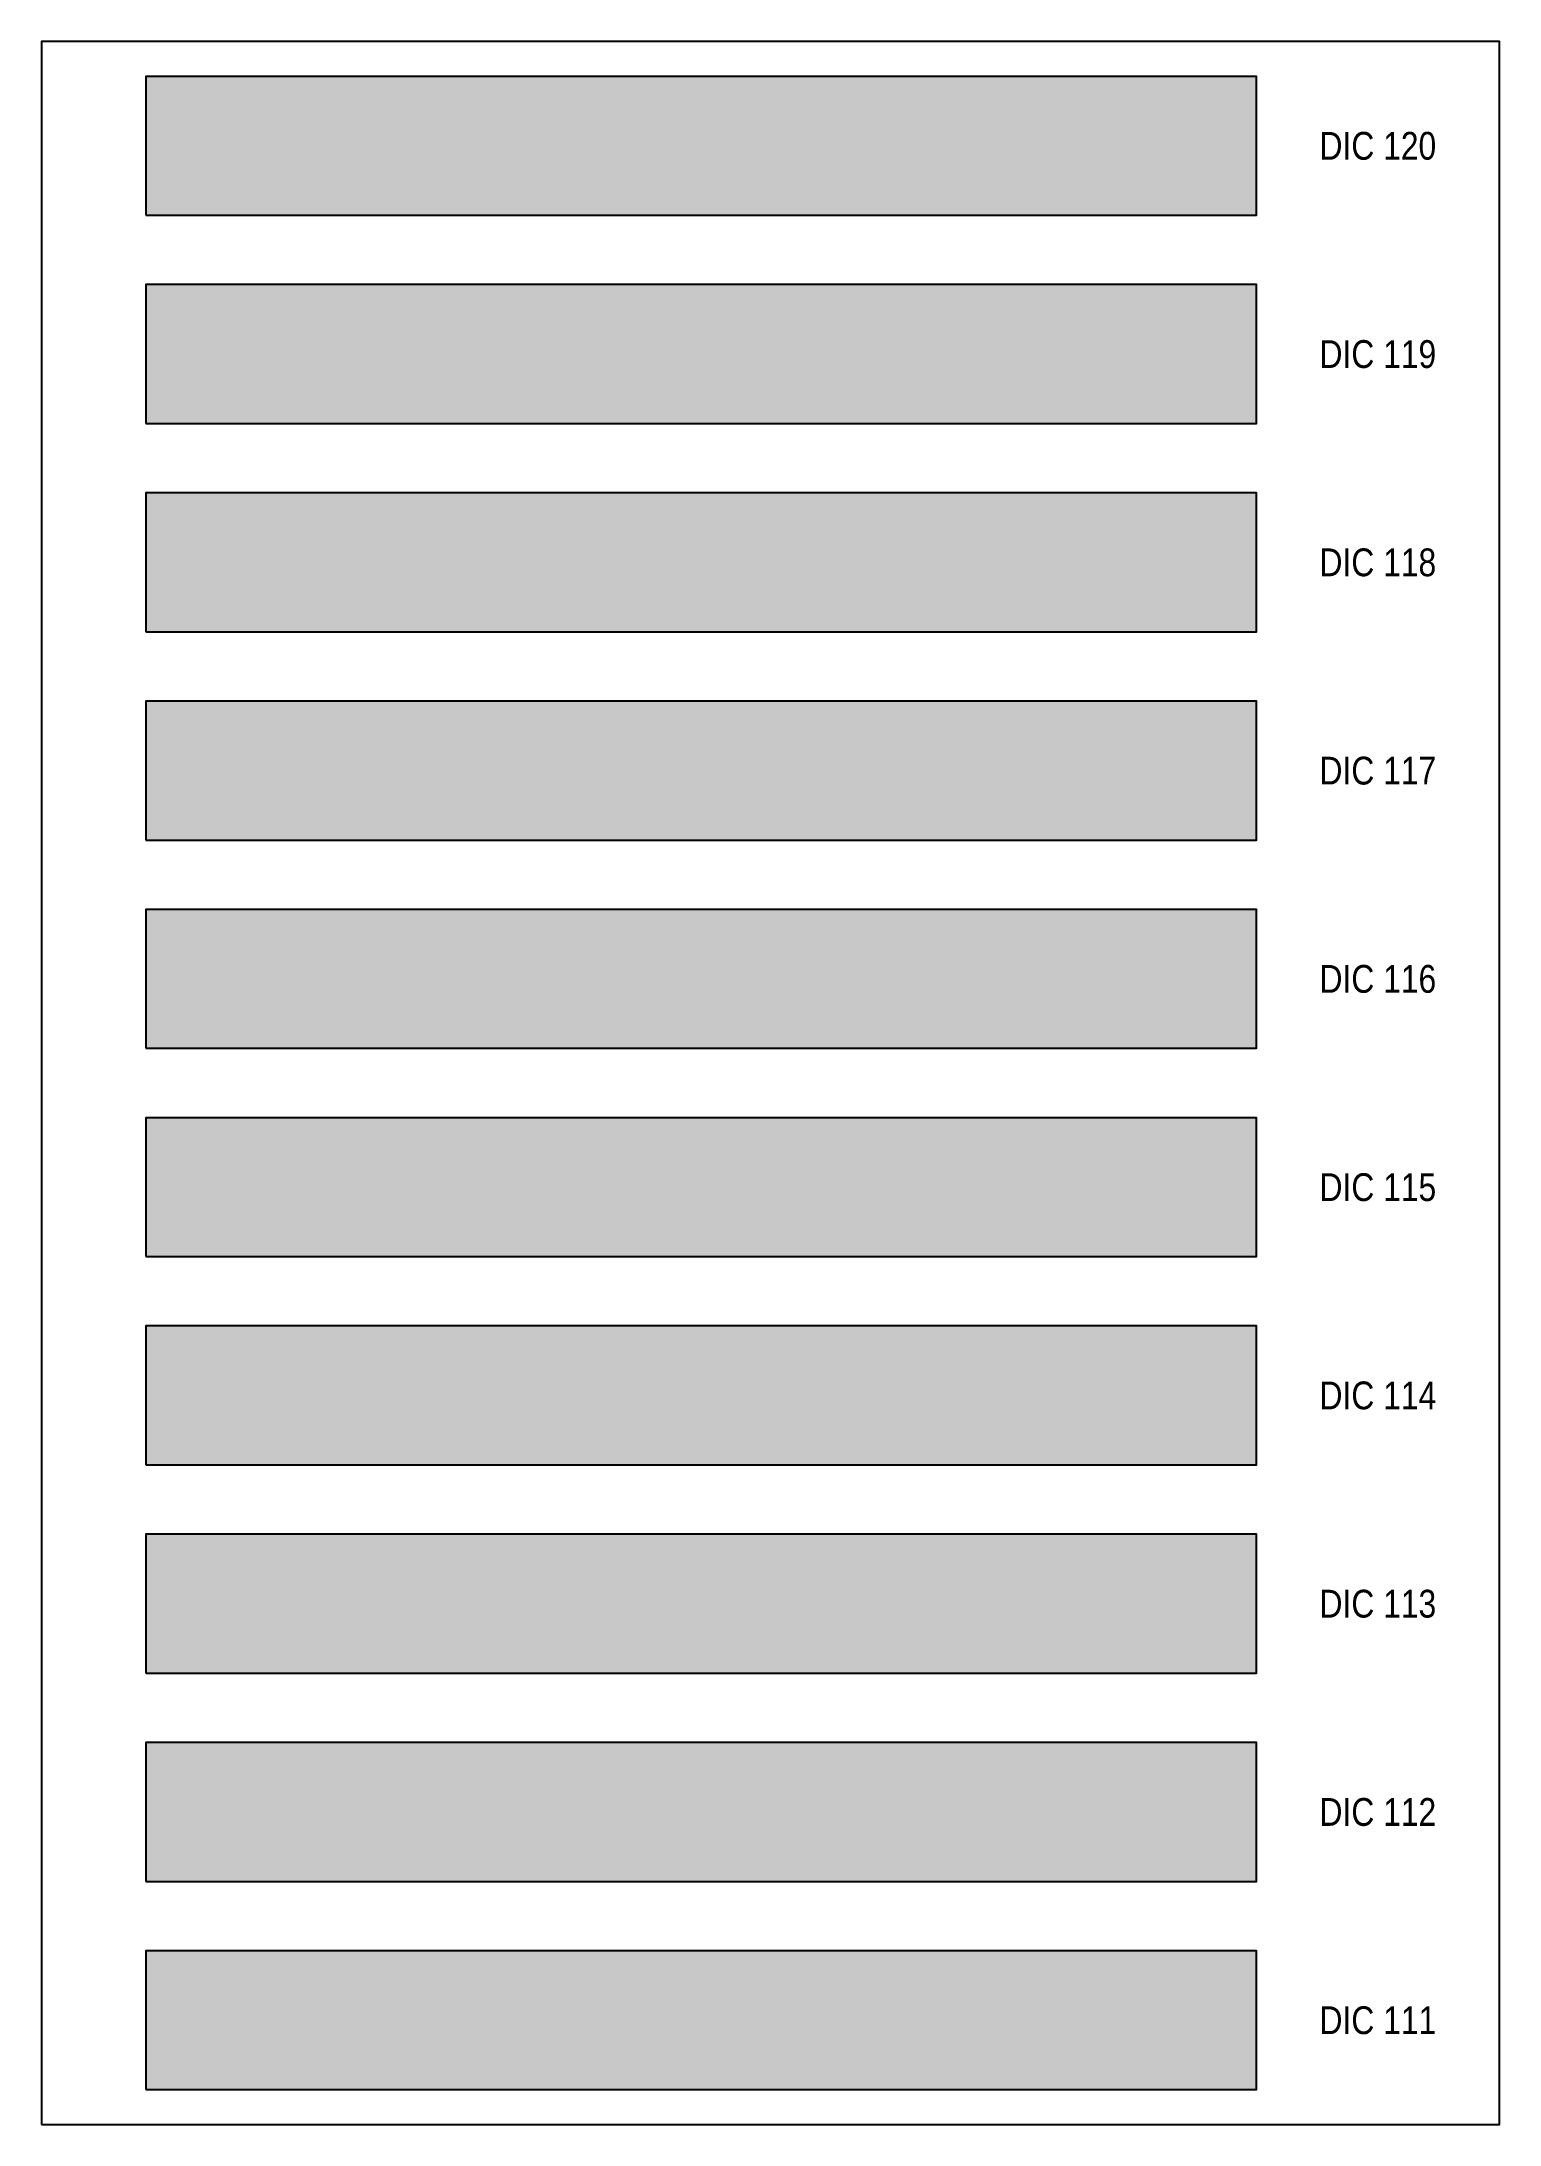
# Model space of a CAD drawing. Header units: millimetres. Extents: x -813692 to 807431, y 0 to 1813163.
# Drawn here: x 0 to 210, y 3300 to 3600 of the extents above; entities that cross this region are included whole.
import ezdxf
from ezdxf.enums import TextEntityAlignment as Align

# ---------------------------------------------------------------- set-up
doc = ezdxf.new("R2010")
doc.units = ezdxf.units.MM
doc.styles.get("Standard").update_dxf_attribs({"font": 'ARIALN.TTF'})

msp = doc.modelspace()

# ---------------------------------------------------------------- texts
at = {"layer": 'Defpoints', "color": 7, "ltscale": 100}
for s, p in [('DIC 120', (192.5, 3585)), ('DIC 120', (192.5, 3585)), ('DIC 119', (192.5, 3555)), ('DIC 119', (192.5, 3555)), ('DIC 118', (192.5, 3525)), ('DIC 118', (192.5, 3525)), ('DIC 117', (192.5, 3495)), ('DIC 117', (192.5, 3495)), ('DIC 116', (192.5, 3465)), ('DIC 116', (192.5, 3465)), ('DIC 115', (192.5, 3435)), ('DIC 115', (192.5, 3435)), ('DIC 114', (192.5, 3405)), ('DIC 114', (192.5, 3405)), ('DIC 113', (192.5, 3375)), ('DIC 113', (192.5, 3375)), ('DIC 112', (192.5, 3345)), ('DIC 112', (192.5, 3345)), ('DIC 111', (192.5, 3315)), ('DIC 111', (192.5, 3315))]:
    msp.add_text(s, height=4, dxfattribs=at).set_placement(p, align=Align.MIDDLE)

# ---------------------------------------------------------------- hatches: boundary and pattern name
at = {"layer": 'Defpoints', "ltscale": 100, "true_color": 0xff7e1c}
msp.add_hatch(color=30, dxfattribs=at).paths.add_polyline_path([(15, 3575), (175, 3575), (175, 3595), (15, 3595)])
msp.add_hatch(color=30, dxfattribs=at).paths.add_polyline_path([(15, 3575), (175, 3575), (175, 3595), (15, 3595)])
at = {"layer": 'Defpoints', "ltscale": 100, "true_color": 0xff6733}
msp.add_hatch(color=30, dxfattribs=at).paths.add_polyline_path([(15, 3545), (175, 3545), (175, 3565), (15, 3565)])
msp.add_hatch(color=30, dxfattribs=at).paths.add_polyline_path([(15, 3545), (175, 3545), (175, 3565), (15, 3565)])
at = {"layer": 'Defpoints', "ltscale": 100, "true_color": 0xfe4745}
msp.add_hatch(color=13, dxfattribs=at).paths.add_polyline_path([(15, 3515), (175, 3515), (175, 3535), (15, 3535)])
msp.add_hatch(color=13, dxfattribs=at).paths.add_polyline_path([(15, 3515), (175, 3515), (175, 3535), (15, 3535)])
at = {"layer": 'Defpoints', "ltscale": 100, "true_color": 0xfa3b40}
msp.add_hatch(color=240, dxfattribs=at).paths.add_polyline_path([(15, 3485), (175, 3485), (175, 3505), (15, 3505)])
msp.add_hatch(color=240, dxfattribs=at).paths.add_polyline_path([(15, 3485), (175, 3485), (175, 3505), (15, 3505)])
at = {"layer": 'Defpoints', "ltscale": 100, "true_color": 0xf93c48}
msp.add_hatch(color=240, dxfattribs=at).paths.add_polyline_path([(15, 3455), (175, 3455), (175, 3475), (15, 3475)])
msp.add_hatch(color=240, dxfattribs=at).paths.add_polyline_path([(15, 3455), (175, 3455), (175, 3475), (15, 3475)])
at = {"layer": 'Defpoints', "ltscale": 100, "true_color": 0xf8405c}
msp.add_hatch(color=13, dxfattribs=at).paths.add_polyline_path([(15, 3425), (175, 3425), (175, 3445), (15, 3445)])
msp.add_hatch(color=13, dxfattribs=at).paths.add_polyline_path([(15, 3425), (175, 3425), (175, 3445), (15, 3445)])
at = {"layer": 'Defpoints', "ltscale": 100, "true_color": 0xec2365}
msp.add_hatch(color=232, dxfattribs=at).paths.add_polyline_path([(15, 3395), (175, 3395), (175, 3415), (15, 3415)])
msp.add_hatch(color=232, dxfattribs=at).paths.add_polyline_path([(15, 3395), (175, 3395), (175, 3415), (15, 3415)])
at = {"layer": 'Defpoints', "ltscale": 100, "true_color": 0xeb347c}
msp.add_hatch(color=230, dxfattribs=at).paths.add_polyline_path([(15, 3365), (175, 3365), (175, 3385), (15, 3385)])
msp.add_hatch(color=230, dxfattribs=at).paths.add_polyline_path([(15, 3365), (175, 3365), (175, 3385), (15, 3385)])
at = {"layer": 'Defpoints', "ltscale": 100, "true_color": 0xe42f95}
msp.add_hatch(color=222, dxfattribs=at).paths.add_polyline_path([(15, 3335), (175, 3335), (175, 3355), (15, 3355)])
msp.add_hatch(color=222, dxfattribs=at).paths.add_polyline_path([(15, 3335), (175, 3335), (175, 3355), (15, 3355)])
at = {"layer": 'Defpoints', "ltscale": 100, "true_color": 0xe53194}
msp.add_hatch(color=222, dxfattribs=at).paths.add_polyline_path([(15, 3305), (175, 3305), (175, 3325), (15, 3325)])
msp.add_hatch(color=222, dxfattribs=at).paths.add_polyline_path([(15, 3305), (175, 3305), (175, 3325), (15, 3325)])

# ---------------------------------------------------------------- linework, layer by layer
at = {"layer": 'Defpoints', "color": 7, "ltscale": 100}
msp.add_lwpolyline([(0, 3300), (210, 3300), (210, 3600), (0, 3600)], close=True, dxfattribs=at)
msp.add_lwpolyline([(0, 3300), (210, 3300), (210, 3600), (0, 3600)], close=True, dxfattribs=at)
at = {"layer": 'Defpoints', "color": 30, "ltscale": 100, "true_color": 0xff7e1c}
msp.add_lwpolyline([(15, 3575), (175, 3575), (175, 3595), (15, 3595)], close=True, dxfattribs=at)
msp.add_lwpolyline([(15, 3575), (175, 3575), (175, 3595), (15, 3595)], close=True, dxfattribs=at)
at = {"layer": 'Defpoints', "color": 30, "ltscale": 100, "true_color": 0xff6733}
msp.add_lwpolyline([(15, 3545), (175, 3545), (175, 3565), (15, 3565)], close=True, dxfattribs=at)
msp.add_lwpolyline([(15, 3545), (175, 3545), (175, 3565), (15, 3565)], close=True, dxfattribs=at)
at = {"layer": 'Defpoints', "color": 13, "ltscale": 100, "true_color": 0xfe4745}
msp.add_lwpolyline([(15, 3515), (175, 3515), (175, 3535), (15, 3535)], close=True, dxfattribs=at)
msp.add_lwpolyline([(15, 3515), (175, 3515), (175, 3535), (15, 3535)], close=True, dxfattribs=at)
at = {"layer": 'Defpoints', "color": 240, "ltscale": 100, "true_color": 0xfa3b40}
msp.add_lwpolyline([(15, 3485), (175, 3485), (175, 3505), (15, 3505)], close=True, dxfattribs=at)
msp.add_lwpolyline([(15, 3485), (175, 3485), (175, 3505), (15, 3505)], close=True, dxfattribs=at)
at = {"layer": 'Defpoints', "color": 240, "ltscale": 100, "true_color": 0xf93c48}
msp.add_lwpolyline([(15, 3455), (175, 3455), (175, 3475), (15, 3475)], close=True, dxfattribs=at)
msp.add_lwpolyline([(15, 3455), (175, 3455), (175, 3475), (15, 3475)], close=True, dxfattribs=at)
at = {"layer": 'Defpoints', "color": 13, "ltscale": 100, "true_color": 0xf8405c}
msp.add_lwpolyline([(15, 3425), (175, 3425), (175, 3445), (15, 3445)], close=True, dxfattribs=at)
msp.add_lwpolyline([(15, 3425), (175, 3425), (175, 3445), (15, 3445)], close=True, dxfattribs=at)
at = {"layer": 'Defpoints', "color": 232, "ltscale": 100, "true_color": 0xec2365}
msp.add_lwpolyline([(15, 3395), (175, 3395), (175, 3415), (15, 3415)], close=True, dxfattribs=at)
msp.add_lwpolyline([(15, 3395), (175, 3395), (175, 3415), (15, 3415)], close=True, dxfattribs=at)
at = {"layer": 'Defpoints', "color": 230, "ltscale": 100, "true_color": 0xeb347c}
msp.add_lwpolyline([(15, 3365), (175, 3365), (175, 3385), (15, 3385)], close=True, dxfattribs=at)
msp.add_lwpolyline([(15, 3365), (175, 3365), (175, 3385), (15, 3385)], close=True, dxfattribs=at)
at = {"layer": 'Defpoints', "color": 222, "ltscale": 100, "true_color": 0xe42f95}
msp.add_lwpolyline([(15, 3335), (175, 3335), (175, 3355), (15, 3355)], close=True, dxfattribs=at)
msp.add_lwpolyline([(15, 3335), (175, 3335), (175, 3355), (15, 3355)], close=True, dxfattribs=at)
at = {"layer": 'Defpoints', "color": 222, "ltscale": 100, "true_color": 0xe53194}
msp.add_lwpolyline([(15, 3305), (175, 3305), (175, 3325), (15, 3325)], close=True, dxfattribs=at)
msp.add_lwpolyline([(15, 3305), (175, 3305), (175, 3325), (15, 3325)], close=True, dxfattribs=at)

msp.set_redraw_order([(e.dxf.handle, doc.entitydb.next_handle()) for e in msp.query("TEXT MTEXT ATTDEF DIMENSION ARC_DIMENSION")])  # texts and dimensions are drawn at this point

doc.saveas('drawing.dxf')
